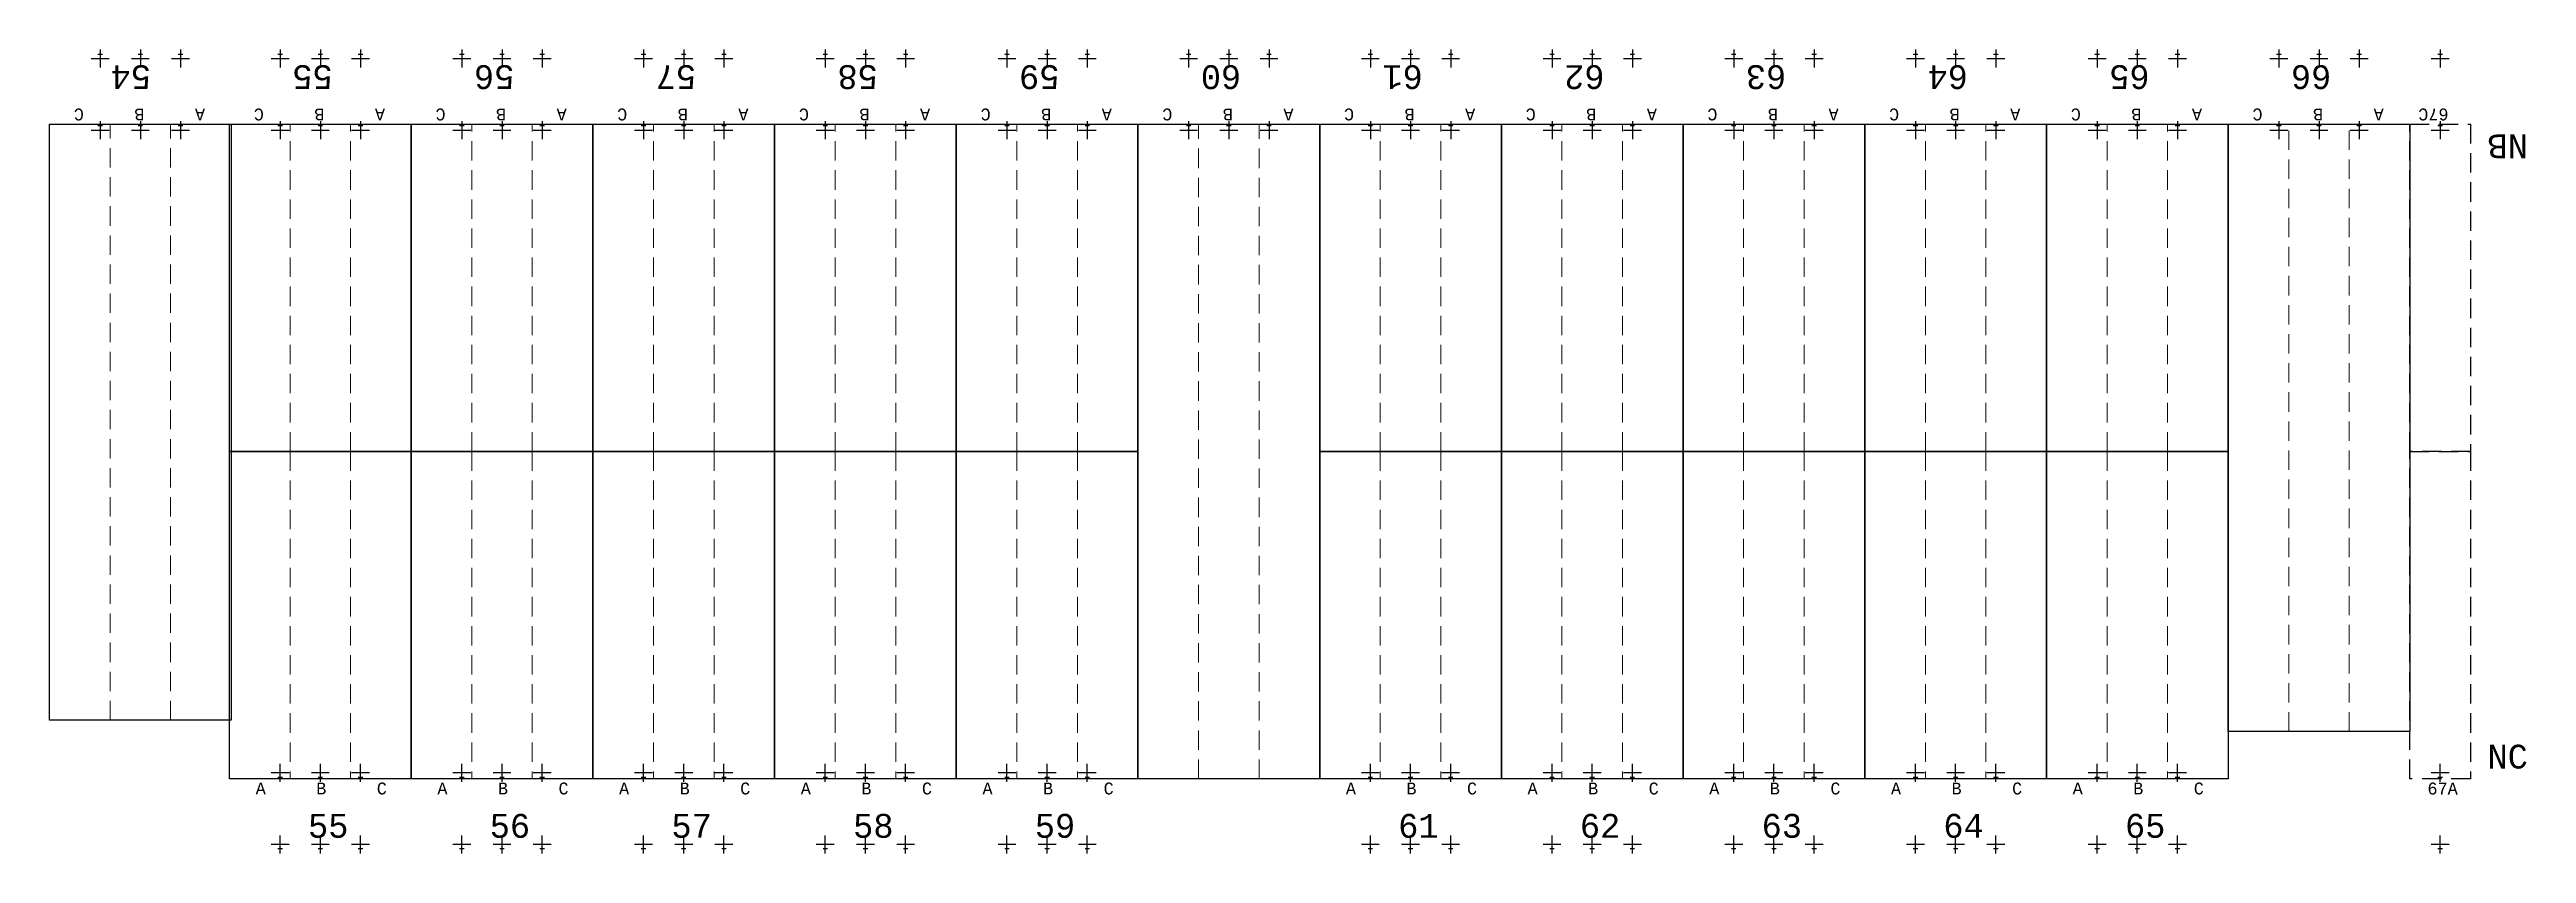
# Model space of a CAD drawing. Header units: millimetres. Extents: x 943 to 655635, y 611 to 177910.
# Drawn here: x 528888 to 570439, y 155001 to 168474 of the extents above; entities that cross this region are included whole.
import ezdxf

# ---------------------------------------------------------------- set-up
doc = ezdxf.new("R2010")
doc.units = ezdxf.units.MM
doc.linetypes.add('DASHED', pattern=[0.75, 0.5, -0.25])
for name, color, linetype in [('Bin location transponder', 250, 'Continuous'), ('WF exist equipment', 6, 'Continuous'), ('WF_numbers', 6, 'Continuous')]:
    doc.layers.add(name, color=color, linetype=linetype)
for name, color, linetype, lineweight in [('WF buffer', 1, 'DASHED', 30), ('WF transponder', 3, 'Continuous', 30), ('WF_all_bays', 5, 'Continuous', 30), ('WF_sketch_stock_areas', 30, 'Continuous', 30)]:
    doc.layers.add(name, color=color, linetype=linetype, lineweight=lineweight)
doc.styles.add('WF_txt', font='consola.ttf')

msp = doc.modelspace()

# ---------------------------------------------------------------- texts
at = {"layer": 'WF_numbers', "linetype": 'DASHED', "style": 'WF_txt'}
for s, insert, char_height, attachment_point, rotation in [('54', (530590, 167812, -162219), 400, 1, 180), ('55', (533638, 167812, -162219), 400, 1, 180), ('56', (536686, 167812, -162219), 400, 1, 180), ('57', (539734, 167812, -162219), 400, 1, 180), ('58', (542782, 167812, -162219), 400, 1, 180), ('59', (545830, 167812, -162219), 400, 1, 180), ('60', (548878, 167812, -162219), 400, 1, 180), ('61', (551926, 167812, -162219), 400, 1, 180), ('62', (554974, 167812, -162219), 400, 1, 180), ('63', (558022, 167812, -162219), 400, 1, 180), ('64', (561070, 167812, -162219), 400, 1, 180), ('65', (564118, 167812, -162219), 400, 1, 180), ('66', (567166, 167812, -162219), 400, 1, 180), ('C', (566012, 167286, -162943), 200, 1, 180), ('B', (567028, 167286, -162943), 200, 1, 180), ('A', (568044, 167286, -162943), 200, 1, 180), ('67C', (569132, 167286, -162943), 200, 1, 180), ('NB', (569785, 166651, -486658), 400, 3, 180), ('67A', (568778, 156188, -162943), 200, 1, 0)]:
    msp.add_mtext_dynamic_manual_height_columns(s, width=423.53, gutter_width=2118, heights=[0], dxfattribs=dict(at, insert=insert, char_height=char_height, attachment_point=attachment_point, rotation=rotation))
at = {"layer": 'WF_numbers', "linetype": 'DASHED', "char_height": 400, "attachment_point": 1, "style": 'WF_txt'}
for s, insert in [('NC', (569785, 156823, -486658)), ('55', (533224, 155663, -162219)), ('56', (536272, 155663, -162219)), ('57', (539320, 155663, -162219)), ('58', (542368, 155663, -162219)), ('59', (545416, 155663, -162219)), ('61', (551512, 155663, -162219)), ('62', (554560, 155663, -162219)), ('63', (557608, 155663, -162219)), ('64', (560656, 155663, -162219)), ('65', (563704, 155663, -162219))]:
    msp.add_mtext_dynamic_manual_height_columns(s, width=423.53, gutter_width=2118, heights=[0], dxfattribs=dict(at, insert=insert))

# ---------------------------------------------------------------- blocks, each defined once
blk = doc.blocks.new('WF 10x33ft bay')
at = {"layer": 'WF_all_bays', "linetype": 'DASHED', "lineweight": 5, "ltscale": 650}
for p, q in [((1217015, 971328, -162219), (1217015, 981510, -162219)), ((1218031, 971328, -162219), (1218031, 981510, -162219))]:
    blk.add_line(p, q, dxfattribs=at)
at = {"layer": 'WF_all_bays', "elevation": -162219}
blk.add_lwpolyline([(1219047, 971328), (1215999, 971328), (1215999, 981510), (1219047, 981510)], close=True, dxfattribs=at)
blk = doc.blocks.new('Bin location transponder')
at = {"layer": 'Bin location transponder', "color": 3, "lineweight": 30}
for p, q in [((-600, 0), (600, 0)), ((-150, 300), (150, 300)), ((0, 600), (0, -600))]:
    blk.add_line(p, q, dxfattribs=at)
blk = doc.blocks.new('WF 10x18ft bay')
at = {"layer": 'WF_all_bays', "linetype": 'DASHED', "lineweight": 5, "ltscale": 650}
for p, q in [((1016, 5486), (1016, 0)), ((2032, 5486), (2032, 0))]:
    blk.add_line(p, q, dxfattribs=at)
at = {"layer": 'WF_all_bays'}
blk.add_lwpolyline([(0, 5486), (3048, 5486), (3048, 0), (0, 0)], close=True, dxfattribs=at)
at = {"layer": 'WF transponder', "xscale": 0.25, "yscale": 0.25, "zscale": 0.25, "rotation": 180.0000000062352}
for p in [(850, 100), (1524, 100), (2198, 100), (850, -1100), (1524, -1100), (2198, -1100)]:
    blk.add_blockref('Bin location transponder', p, dxfattribs=at)
at = {"layer": 'WF_numbers', "linetype": 'DASHED', "char_height": 200, "attachment_point": 1, "rotation": 0, "style": 'WF_txt'}
for s, insert in [('A', (439, -62, -723)), ('B', (1455, -62, -723)), ('C', (2471, -62, -723))]:
    blk.add_mtext_dynamic_manual_height_columns(s, width=423.53, gutter_width=2118, heights=[0], dxfattribs=dict(at, insert=insert))
blk = doc.blocks.new('WF 10x36ft bay')
at = {"layer": 'WF_all_bays', "linetype": 'DASHED', "lineweight": 5, "ltscale": 650}
for p, q in [((1016, 10973), (1016, 0)), ((2032, 10973), (2032, 0))]:
    blk.add_line(p, q, dxfattribs=at)
at = {"layer": 'WF_all_bays'}
blk.add_lwpolyline([(0, 10973), (3048, 10973), (3048, 0), (0, 0)], close=True, dxfattribs=at)
at = {"layer": 'WF transponder', "xscale": 0.25, "yscale": 0.25, "zscale": 0.25, "rotation": 180.0000000062352}
for p in [(850, 100), (1524, 100), (2198, 100), (850, -1100), (1524, -1100), (2198, -1100)]:
    blk.add_blockref('Bin location transponder', p, dxfattribs=at)
at = {"layer": 'WF_numbers', "linetype": 'DASHED', "char_height": 200, "attachment_point": 1, "rotation": 0, "style": 'WF_txt'}
for s, insert in [('A', (439, -62, -723)), ('B', (1455, -62, -723)), ('C', (2471, -62, -723))]:
    blk.add_mtext_dynamic_manual_height_columns(s, width=423.53, gutter_width=2118, heights=[0], dxfattribs=dict(at, insert=insert))
blk = doc.blocks.new('WF 40x216in buffer')
at = {"layer": 'WF buffer', "ltscale": 650}
blk.add_lwpolyline([(0, 5486), (1016, 5486), (1016, 0), (0, 0)], close=True, dxfattribs=at)
at = {"layer": 'WF transponder', "xscale": 0.25, "yscale": 0.25, "zscale": 0.25, "rotation": 180.0000000062352}
for p in [(508, 100), (508, -1100)]:
    blk.add_blockref('Bin location transponder', p, dxfattribs=at)
blk = doc.blocks.new('WF 10x34ft bay')
at = {"layer": 'WF_all_bays', "linetype": 'DASHED', "lineweight": 5, "ltscale": 650}
for p, q in [((1016, 9990), (1016, 0)), ((2032, 9990), (2032, 0))]:
    blk.add_line(p, q, dxfattribs=at)
at = {"layer": 'WF_all_bays'}
blk.add_lwpolyline([(0, 9990), (3048, 9990), (3048, 0), (0, 0)], close=True, dxfattribs=at)
at = {"layer": 'WF transponder', "xscale": 0.25, "yscale": 0.25, "zscale": 0.25, "rotation": 180}
for p in [(850, 100), (1524, 100), (2198, 100), (850, -1100), (1524, -1100), (2198, -1100)]:
    blk.add_blockref('Bin location transponder', p, dxfattribs=at)
at = {"layer": 'WF_numbers', "linetype": 'DASHED', "char_height": 200, "attachment_point": 1, "rotation": 0, "style": 'WF_txt'}
for s, insert in [('A', (439, -62, -723)), ('B', (1455, -62, -723)), ('C', (2471, -62, -723))]:
    blk.add_mtext_dynamic_manual_height_columns(s, width=423.53, gutter_width=2118, heights=[0], dxfattribs=dict(at, insert=insert))

# ---------------------------------------------------------------- block references
at = {"layer": 'WF exist equipment', "color": 7, "true_color": 0xffffff}
msp.add_blockref('WF 10x33ft bay', (-650564, -814286), dxfattribs=at)
at = {"layer": 'WF transponder', "xscale": 0.25, "yscale": 0.25, "zscale": 0.25}
for p in [(566285, 168324, -162219), (566959, 168324, -162219), (567633, 168324, -162219), (566285, 167124, -162219), (566959, 167124, -162219), (567633, 167124, -162219)]:
    msp.add_blockref('Bin location transponder', p, dxfattribs=at)
at = {"layer": 'WF_all_bays', "color": 7, "true_color": 0xffffff, "rotation": 180}
msp.add_blockref('WF 10x34ft bay', (531936, 167224, -162219), dxfattribs=at)
at = {"layer": 'WF_all_bays'}
for name, p, rotation in [('WF 10x18ft bay', (534955, 167224, -162219), 179.9999999999069), ('WF 10x18ft bay', (538003, 167224, -162219), 179.9999999999069), ('WF 10x18ft bay', (541051, 167224, -162219), 179.9999999999069), ('WF 10x18ft bay', (544099, 167224, -162219), 179.9999999999069), ('WF 10x18ft bay', (547147, 167224, -162219), 179.9999999999069), ('WF 10x36ft bay', (550195, 167224, -162219), 180.0000000000523), ('WF 10x18ft bay', (553243, 167224, -162219), 179.9999999999069), ('WF 10x18ft bay', (556291, 167224, -162219), 179.9999999999069), ('WF 10x18ft bay', (559339, 167224, -162219), 179.9999999999069), ('WF 10x18ft bay', (562387, 167224, -162219), 179.9999999999069), ('WF 10x18ft bay', (565435, 167224, -162219), 179.9999999999069)]:
    msp.add_blockref(name, p, dxfattribs=dict(at, rotation=rotation))
for p in [(531907, 156251, -162219), (534955, 156251, -162219), (538003, 156251, -162219), (541051, 156251, -162219), (544099, 156251, -162219), (550195, 156251, -162219), (553243, 156251, -162219), (556291, 156251, -162219), (559339, 156251, -162219), (562387, 156251, -162219)]:
    msp.add_blockref('WF 10x18ft bay', p, dxfattribs=at)
at = {"layer": 'WF_sketch_stock_areas', "rotation": 179.999999998892}
msp.add_blockref('WF 40x216in buffer', (569499, 167224, -162219), dxfattribs=at)
at = {"layer": 'WF_sketch_stock_areas'}
msp.add_blockref('WF 40x216in buffer', (568483, 156251, -162219), dxfattribs=at)

msp.set_redraw_order([(e.dxf.handle, doc.entitydb.next_handle()) for e in msp.query("TEXT MTEXT ATTDEF DIMENSION ARC_DIMENSION")])  # texts and dimensions are drawn at this point

doc.saveas('drawing.dxf')
